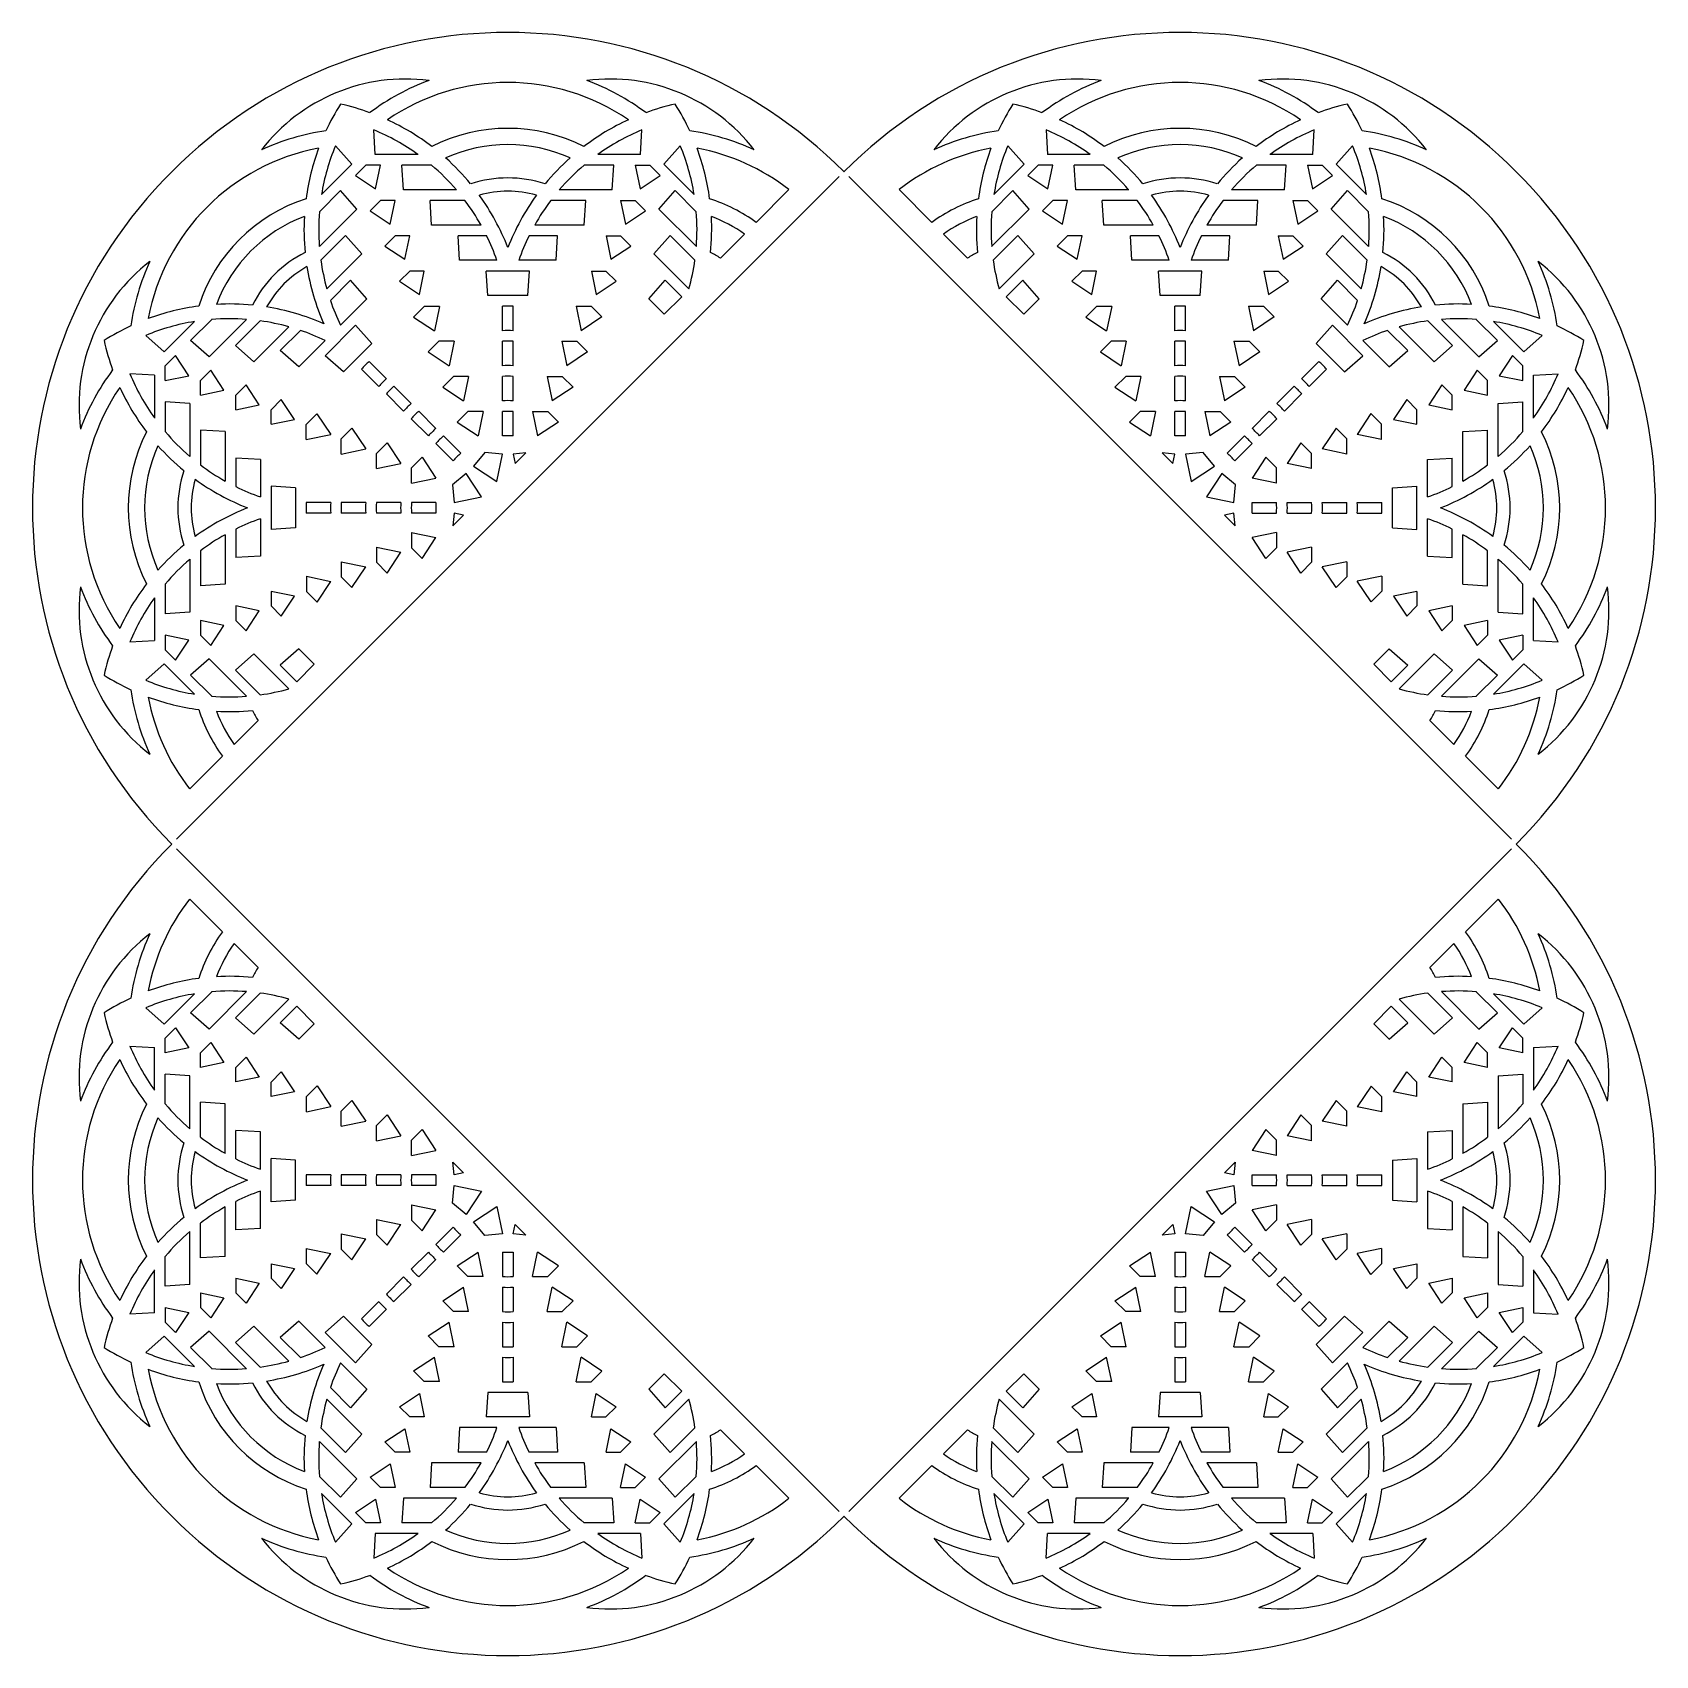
# Model space of a CAD drawing. Extents: x 56 to 304, y -10 to 237.
import ezdxf

# ---------------------------------------------------------------- set-up
doc = ezdxf.new("R2010")
doc.units = 0
doc.layers.get('0').update_dxf_attribs({"linetype": 'CONTINUOUS'})

msp = doc.modelspace()

# ---------------------------------------------------------------- linework, layer by layer
for p, q in [((108.53, 218.78), (108.31, 222.54)), ((148.97, 218.78), (149.19, 222.54)), ((210.84, 222.54), (211.06, 218.78)), ((251.5, 218.78), (251.72, 222.54)), ((104.95, 217.3), (102.45, 220.11)), ((115.05, 218.78), (108.53, 218.78)), ((148.97, 218.78), (142.45, 218.78)), ((152.55, 217.3), (155.05, 220.11)), ((207.48, 217.3), (204.98, 220.11)), ((217.58, 218.78), (211.06, 218.78)), ((251.5, 218.78), (244.98, 218.78)), ((257.58, 220.11), (255.08, 217.3)), ((78.22, 114.37), (179.28, 215.43)), ((104.95, 217.3), (100.34, 212.69)), ((105.53, 215.59), (107.1, 217.16)), ((105.53, 215.59), (108.59, 213.57)), ((109.33, 217.16), (107.1, 217.16)), ((108.59, 213.57), (109.33, 217.16)), ((117.12, 217.16), (112.59, 217.16)), ((112.82, 213.4), (112.59, 217.16)), ((144.91, 217.16), (140.37, 217.16)), ((144.68, 213.4), (144.91, 217.16)), ((148.17, 217.16), (148.91, 213.57)), ((148.17, 217.16), (150.4, 217.16)), ((148.91, 213.57), (151.97, 215.59)), ((151.97, 215.59), (150.4, 217.16)), ((157.16, 212.69), (152.55, 217.3)), ((180.75, 215.43), (281.81, 114.37)), ((207.48, 217.3), (202.87, 212.69)), ((208.06, 215.59), (209.63, 217.16)), ((208.06, 215.59), (211.12, 213.57)), ((211.86, 217.16), (209.63, 217.16)), ((211.12, 213.57), (211.86, 217.16)), ((219.66, 217.16), (215.12, 217.16)), ((215.35, 213.4), (215.12, 217.16)), ((247.44, 217.16), (242.91, 217.16)), ((247.21, 213.4), (247.44, 217.16)), ((250.7, 217.16), (251.44, 213.57)), ((250.7, 217.16), (252.93, 217.16)), ((251.44, 213.57), (254.5, 215.59)), ((254.5, 215.59), (252.93, 217.16)), ((259.69, 212.69), (255.08, 217.3)), ((103.22, 213.28), (100.02, 210.07)), ((105.72, 210.46), (103.22, 213.28)), ((120.9, 213.4), (112.82, 213.4)), ((144.68, 213.4), (136.6, 213.4)), ((151.78, 210.46), (154.28, 213.28)), ((157.48, 210.07), (154.28, 213.28)), ((166.62, 208.43), (171.62, 213.43)), ((188.41, 213.43), (193.41, 208.43)), ((205.75, 213.28), (202.55, 210.07)), ((208.25, 210.46), (205.75, 213.28)), ((223.43, 213.4), (215.35, 213.4)), ((247.21, 213.4), (239.13, 213.4)), ((254.31, 210.46), (256.81, 213.28)), ((260.01, 210.07), (256.81, 213.28)), ((105.72, 210.46), (100, 204.75)), ((107.76, 210.21), (109.33, 211.78)), ((111.56, 211.78), (109.33, 211.78)), ((110.82, 208.19), (111.56, 211.78)), ((122.21, 211.78), (116.88, 211.78)), ((117.11, 208.02), (116.88, 211.78)), ((140.62, 211.78), (135.29, 211.78)), ((140.39, 208.02), (140.62, 211.78)), ((145.94, 211.78), (148.17, 211.78)), ((145.94, 211.78), (146.68, 208.19)), ((149.74, 210.21), (148.17, 211.78)), ((157.5, 204.75), (151.78, 210.46)), ((208.25, 210.46), (202.53, 204.75)), ((210.29, 210.21), (211.86, 211.78)), ((214.09, 211.78), (211.86, 211.78)), ((213.35, 208.19), (214.09, 211.78)), ((224.74, 211.78), (219.41, 211.78)), ((219.64, 208.02), (219.41, 211.78)), ((243.15, 211.78), (237.82, 211.78)), ((242.92, 208.02), (243.15, 211.78)), ((248.47, 211.78), (250.7, 211.78)), ((248.47, 211.78), (249.21, 208.19)), ((252.27, 210.21), (250.7, 211.78)), ((260.03, 204.75), (254.31, 210.46)), ((107.76, 210.21), (110.82, 208.19)), ((124.66, 208.02), (117.11, 208.02)), ((140.39, 208.02), (132.84, 208.02)), ((146.68, 208.19), (149.74, 210.21)), ((210.29, 210.21), (213.35, 208.19)), ((227.19, 208.02), (219.64, 208.02)), ((242.92, 208.02), (235.37, 208.02)), ((249.21, 208.19), (252.27, 210.21)), ((103.99, 206.44), (100.23, 202.68)), ((106.49, 203.63), (103.99, 206.44)), ((109.99, 204.83), (111.56, 206.4)), ((113.78, 206.4), (111.56, 206.4)), ((113.05, 202.81), (113.78, 206.4)), ((121.4, 202.65), (121.17, 206.4)), ((125.52, 206.4), (121.17, 206.4)), ((136.33, 206.4), (131.98, 206.4)), ((136.1, 202.65), (136.33, 206.4)), ((143.72, 206.4), (144.45, 202.81)), ((143.72, 206.4), (145.94, 206.4)), ((147.51, 204.83), (145.94, 206.4)), ((151.01, 203.63), (153.51, 206.44)), ((157.27, 202.68), (153.51, 206.44)), ((161.18, 202.99), (164.85, 206.66)), ((195.18, 206.66), (198.85, 202.99)), ((206.52, 206.44), (202.76, 202.68)), ((209.02, 203.63), (206.52, 206.44)), ((212.52, 204.83), (214.09, 206.4)), ((216.32, 206.4), (214.09, 206.4)), ((215.58, 202.81), (216.32, 206.4)), ((223.93, 202.65), (223.7, 206.4)), ((228.05, 206.4), (223.7, 206.4)), ((238.86, 206.4), (234.52, 206.4)), ((238.63, 202.65), (238.86, 206.4)), ((246.25, 206.4), (246.98, 202.81)), ((246.25, 206.4), (248.47, 206.4)), ((250.04, 204.83), (248.47, 206.4)), ((253.54, 203.63), (256.04, 206.44)), ((259.8, 202.68), (256.04, 206.44)), ((106.49, 203.63), (101.15, 198.29)), ((109.99, 204.83), (113.05, 202.81)), ((144.45, 202.81), (147.51, 204.83)), ((156.35, 198.29), (151.01, 203.63)), ((209.02, 203.63), (203.68, 198.29)), ((212.52, 204.83), (215.58, 202.81)), ((246.98, 202.81), (250.04, 204.83)), ((258.88, 198.29), (253.54, 203.63)), ((112.22, 199.45), (113.79, 201.02)), ((116.01, 201.02), (113.79, 201.02)), ((115.28, 197.43), (116.01, 201.02)), ((127.08, 202.65), (121.4, 202.65)), ((132.04, 201.02), (125.46, 201.02)), ((125.68, 197.27), (125.46, 201.02)), ((136.1, 202.65), (130.42, 202.65)), ((131.82, 197.27), (132.04, 201.02)), ((141.49, 201.02), (142.22, 197.43)), ((141.49, 201.02), (143.71, 201.02)), ((145.28, 199.45), (143.71, 201.02)), ((214.75, 199.45), (216.32, 201.02)), ((218.54, 201.02), (216.32, 201.02)), ((217.81, 197.43), (218.54, 201.02)), ((229.61, 202.65), (223.93, 202.65)), ((234.57, 201.02), (227.99, 201.02)), ((228.21, 197.27), (227.99, 201.02)), ((238.63, 202.65), (232.95, 202.65)), ((234.35, 197.27), (234.57, 201.02)), ((244.02, 201.02), (244.75, 197.43)), ((244.02, 201.02), (246.24, 201.02)), ((247.81, 199.45), (246.24, 201.02)), ((104.77, 199.61), (101.69, 196.53)), ((107.26, 196.79), (104.77, 199.61)), ((112.22, 199.45), (115.28, 197.43)), ((142.22, 197.43), (145.28, 199.45)), ((150.24, 196.79), (152.73, 199.61)), ((155.27, 197.07), (152.73, 199.61)), ((207.3, 199.61), (204.76, 197.07)), ((209.79, 196.79), (207.3, 199.61)), ((214.75, 199.45), (217.81, 197.43)), ((244.75, 197.43), (247.81, 199.45)), ((252.77, 196.79), (255.26, 199.61)), ((258.34, 196.53), (255.26, 199.61)), ((107.26, 196.79), (103.24, 192.77)), ((114.36, 194), (116, 195.63)), ((118.31, 195.63), (116, 195.63)), ((118.31, 195.63), (117.54, 191.9)), ((131.82, 197.27), (125.68, 197.27)), ((127.94, 191.92), (127.94, 195.65)), ((129.56, 191.92), (129.56, 195.65)), ((139.15, 195.65), (141.46, 195.65)), ((139.15, 195.65), (139.92, 191.92)), ((143.1, 194.02), (141.46, 195.65)), ((152.61, 194.42), (150.24, 196.79)), ((152.61, 194.42), (155.27, 197.07)), ((204.76, 197.07), (207.42, 194.42)), ((209.79, 196.79), (207.42, 194.42)), ((216.89, 194), (218.53, 195.63)), ((220.84, 195.63), (218.53, 195.63)), ((220.84, 195.63), (220.07, 191.9)), ((234.35, 197.27), (228.21, 197.27)), ((230.47, 191.92), (230.47, 195.65)), ((232.09, 191.92), (232.09, 195.65)), ((241.68, 195.65), (243.99, 195.65)), ((241.68, 195.65), (242.45, 191.92)), ((245.63, 194.02), (243.99, 195.65)), ((256.79, 192.77), (252.77, 196.79)), ((80.96, 193.31), (76.35, 188.71)), ((83.58, 193.63), (80.37, 190.43)), ((88.9, 193.65), (83.19, 187.93)), ((90.98, 193.42), (87.21, 189.66)), ((114.36, 194), (117.54, 191.9)), ((143.1, 194.02), (139.92, 191.92)), ((216.89, 194), (220.07, 191.9)), ((245.63, 194.02), (242.45, 191.92)), ((272.82, 189.66), (269.05, 193.42)), ((276.84, 187.93), (271.13, 193.65)), ((279.66, 190.43), (276.45, 193.63)), ((283.68, 188.71), (279.07, 193.31)), ((73.54, 191.2), (76.35, 188.71)), ((95.37, 192.5), (90.03, 187.16)), ((97.12, 191.96), (94.05, 188.89)), ((105.54, 192.77), (100.88, 188.11)), ((108.03, 189.95), (105.54, 192.77)), ((252, 189.95), (254.49, 192.77)), ((259.15, 188.11), (254.49, 192.77)), ((265.98, 188.89), (262.91, 191.96)), ((270, 187.16), (264.66, 192.5)), ((283.68, 188.71), (286.49, 191.2)), ((83.19, 187.93), (80.37, 190.43)), ((90.03, 187.16), (87.21, 189.66)), ((96.86, 186.39), (94.05, 188.89)), ((100.88, 190.41), (96.86, 186.39)), ((108.03, 189.95), (103.7, 185.62)), ((116.6, 188.67), (118.23, 190.3)), ((116.6, 188.67), (119.78, 186.57)), ((120.54, 190.3), (118.23, 190.3)), ((120.54, 190.3), (119.78, 186.57)), ((127.94, 186.57), (127.94, 190.3)), ((129.56, 186.57), (129.56, 190.3)), ((136.96, 190.3), (137.72, 186.57)), ((136.96, 190.3), (139.27, 190.3)), ((140.9, 188.67), (137.72, 186.57)), ((140.9, 188.67), (139.27, 190.3)), ((219.13, 188.67), (220.76, 190.3)), ((219.13, 188.67), (222.31, 186.57)), ((223.07, 190.3), (220.76, 190.3)), ((223.07, 190.3), (222.31, 186.57)), ((230.47, 186.57), (230.47, 190.3)), ((232.09, 186.57), (232.09, 190.3)), ((239.49, 190.3), (240.26, 186.57)), ((239.49, 190.3), (241.8, 190.3)), ((243.43, 188.67), (240.26, 186.57)), ((243.43, 188.67), (241.8, 190.3)), ((256.33, 185.62), (252, 189.95)), ((263.17, 186.39), (259.15, 190.41)), ((263.17, 186.39), (265.98, 188.89)), ((270, 187.16), (272.82, 189.66)), ((276.84, 187.93), (279.66, 190.43)), ((78.07, 188.12), (76.49, 186.55)), ((76.49, 184.32), (76.49, 186.55)), ((80.09, 185.06), (78.07, 188.12)), ((83.44, 185.89), (81.87, 184.32)), ((85.46, 182.83), (83.44, 185.89)), ((103.7, 185.62), (100.88, 188.11)), ((109.07, 183.43), (106.43, 186.07)), ((110.22, 184.58), (107.58, 187.22)), ((249.81, 184.58), (252.45, 187.22)), ((250.96, 183.43), (253.6, 186.07)), ((256.33, 185.62), (259.15, 188.11)), ((276.59, 185.89), (274.57, 182.83)), ((276.59, 185.89), (278.16, 184.32)), ((281.96, 188.12), (279.94, 185.06)), ((281.96, 188.12), (283.54, 186.55)), ((283.54, 184.32), (283.54, 186.55)), ((74.87, 185.12), (71.11, 185.35)), ((74.87, 185.12), (74.87, 178.6)), ((76.49, 184.32), (80.09, 185.06)), ((81.87, 182.09), (81.87, 184.32)), ((88.82, 183.66), (87.25, 182.09)), ((90.84, 180.6), (88.82, 183.66)), ((114, 180.8), (111.36, 183.44)), ((118.81, 183.32), (120.44, 184.95)), ((118.81, 183.32), (121.99, 181.22)), ((122.76, 184.95), (120.44, 184.95)), ((122.76, 184.95), (121.99, 181.22)), ((127.94, 181.22), (127.94, 184.95)), ((129.56, 181.22), (129.56, 184.95)), ((134.74, 184.95), (135.51, 181.22)), ((134.74, 184.95), (137.05, 184.95)), ((138.69, 183.32), (135.51, 181.22)), ((138.69, 183.32), (137.05, 184.95)), ((221.34, 183.32), (222.98, 184.95)), ((221.34, 183.32), (224.52, 181.22)), ((225.29, 184.95), (222.98, 184.95)), ((225.29, 184.95), (224.52, 181.22)), ((230.47, 181.22), (230.47, 184.95)), ((232.09, 181.22), (232.09, 184.95)), ((237.27, 184.95), (238.04, 181.22)), ((237.27, 184.95), (239.59, 184.95)), ((241.22, 183.32), (238.04, 181.22)), ((241.22, 183.32), (239.59, 184.95)), ((246.03, 180.8), (248.67, 183.44)), ((271.21, 183.66), (269.19, 180.6)), ((271.21, 183.66), (272.78, 182.09)), ((278.16, 182.09), (278.16, 184.32)), ((279.94, 185.06), (283.54, 184.32)), ((285.16, 185.12), (288.92, 185.35)), ((285.16, 178.6), (285.16, 185.12)), ((76.49, 181.06), (76.49, 176.53)), ((80.25, 180.83), (76.49, 181.06)), ((80.25, 180.83), (80.25, 172.75)), ((81.87, 182.09), (85.46, 182.83)), ((87.25, 179.87), (87.25, 182.09)), ((94.2, 181.44), (92.63, 179.86)), ((96.22, 178.37), (94.2, 181.44)), ((112.85, 179.65), (110.22, 182.29)), ((247.18, 179.65), (249.81, 182.29)), ((265.83, 181.44), (263.81, 178.37)), ((265.83, 181.44), (267.4, 179.86)), ((272.78, 179.87), (272.78, 182.09)), ((274.57, 182.83), (278.16, 182.09)), ((279.78, 180.83), (283.54, 181.06)), ((279.78, 172.75), (279.78, 180.83)), ((283.54, 176.53), (283.54, 181.06)), ((87.25, 179.87), (90.84, 180.6)), ((92.63, 177.64), (92.63, 179.86)), ((92.63, 177.64), (96.22, 178.37)), ((99.64, 179.25), (98, 177.61)), ((99.64, 179.25), (101.73, 176.07)), ((116.64, 175.87), (114, 178.5)), ((117.79, 177.01), (115.15, 179.65)), ((121.03, 177.97), (122.66, 179.6)), ((124.97, 179.6), (122.66, 179.6)), ((124.97, 179.6), (124.21, 175.87)), ((127.94, 175.87), (127.94, 179.6)), ((129.56, 175.87), (129.56, 179.6)), ((132.53, 179.6), (134.84, 179.6)), ((132.53, 179.6), (133.29, 175.87)), ((136.47, 177.97), (134.84, 179.6)), ((223.56, 177.97), (225.19, 179.6)), ((227.5, 179.6), (225.19, 179.6)), ((227.5, 179.6), (226.74, 175.87)), ((230.47, 175.87), (230.47, 179.6)), ((232.09, 175.87), (232.09, 179.6)), ((235.06, 179.6), (237.37, 179.6)), ((235.06, 179.6), (235.82, 175.87)), ((239, 177.97), (237.37, 179.6)), ((242.24, 177.01), (244.88, 179.65)), ((243.39, 175.87), (246.03, 178.5)), ((260.38, 179.29), (258.28, 176.11)), ((260.38, 179.29), (262.01, 177.65)), ((263.81, 178.37), (267.4, 177.64)), ((267.4, 177.64), (267.4, 179.86)), ((269.19, 180.6), (272.78, 179.87)), ((81.87, 176.77), (81.87, 171.44)), ((85.63, 176.54), (81.87, 176.77)), ((85.63, 176.54), (85.63, 168.99)), ((98, 175.3), (98, 177.61)), ((98, 175.3), (101.73, 176.07)), ((104.98, 177.06), (103.35, 175.42)), ((104.98, 177.06), (107.08, 173.88)), ((121.57, 173.23), (118.93, 175.87)), ((121.03, 177.97), (124.21, 175.87)), ((136.47, 177.97), (133.29, 175.87)), ((223.56, 177.97), (226.74, 175.87)), ((239, 177.97), (235.82, 175.87)), ((238.46, 173.23), (241.1, 175.87)), ((255.05, 177.06), (252.95, 173.88)), ((255.05, 177.06), (256.68, 175.42)), ((262.01, 175.34), (258.28, 176.11)), ((262.01, 175.34), (262.01, 177.65)), ((274.4, 176.54), (278.16, 176.77)), ((274.4, 168.99), (274.4, 176.54)), ((278.16, 171.44), (278.16, 176.77)), ((103.35, 173.11), (103.35, 175.42)), ((103.35, 173.11), (107.08, 173.88)), ((110.33, 174.84), (108.7, 173.21)), ((110.33, 174.84), (112.43, 171.66)), ((120.42, 172.08), (117.78, 174.72)), ((125.25, 173.36), (123.53, 171.27)), ((127.94, 173.1), (125.25, 173.36)), ((131.48, 173.29), (129.56, 173.1)), ((129.86, 171.66), (131.48, 173.29)), ((228.55, 173.29), (230.17, 171.66)), ((230.47, 173.1), (228.55, 173.29)), ((234.79, 173.36), (232.09, 173.1)), ((236.5, 171.27), (234.79, 173.36)), ((239.61, 172.08), (242.25, 174.72)), ((249.7, 174.84), (247.6, 171.66)), ((249.7, 174.84), (251.33, 173.21)), ((256.68, 173.11), (252.95, 173.88)), ((256.68, 173.11), (256.68, 175.42)), ((87.25, 172.48), (87.25, 168.14)), ((91.01, 172.25), (87.25, 172.48)), ((91.01, 172.25), (91.01, 166.57)), ((108.7, 170.9), (108.7, 173.21)), ((108.7, 170.9), (112.43, 171.66)), ((115.68, 172.62), (114.05, 170.99)), ((114.05, 168.68), (114.05, 170.99)), ((115.68, 172.62), (117.78, 169.44)), ((123.53, 171.27), (127.08, 168.93)), ((127.08, 168.93), (127.94, 173.1)), ((129.56, 173.1), (129.86, 171.66)), ((230.17, 171.66), (230.47, 173.1)), ((232.09, 173.1), (232.95, 168.93)), ((232.95, 168.93), (236.5, 171.27)), ((244.35, 172.62), (242.25, 169.44)), ((244.35, 172.62), (245.98, 170.99)), ((245.98, 168.68), (245.98, 170.99)), ((251.33, 170.9), (247.6, 171.66)), ((251.33, 170.9), (251.33, 173.21)), ((269.02, 172.25), (272.78, 172.48)), ((269.02, 166.57), (269.02, 172.25)), ((272.78, 168.14), (272.78, 172.48)), ((114.05, 168.68), (117.78, 169.44)), ((122.38, 170.13), (120.29, 168.41)), ((120.29, 168.41), (120.55, 165.71)), ((124.72, 166.57), (122.38, 170.13)), ((237.65, 170.13), (235.31, 166.57)), ((239.74, 168.41), (237.65, 170.13)), ((239.48, 165.71), (239.74, 168.41)), ((245.98, 168.68), (242.25, 169.44)), ((92.63, 168.19), (92.63, 161.61)), ((96.38, 167.97), (92.63, 168.19)), ((96.38, 167.97), (96.38, 161.84)), ((120.55, 165.71), (124.72, 166.57)), ((235.31, 166.57), (239.48, 165.71)), ((263.65, 167.97), (267.4, 168.19)), ((263.65, 161.84), (263.65, 167.97)), ((267.4, 161.61), (267.4, 168.19)), ((101.73, 165.71), (98, 165.71)), ((101.73, 164.09), (98, 164.09)), ((107.08, 165.71), (103.35, 165.71)), ((107.08, 164.09), (103.35, 164.09)), ((112.43, 165.71), (108.7, 165.71)), ((112.43, 164.09), (108.7, 164.09)), ((117.78, 165.71), (114.05, 165.71)), ((117.78, 164.09), (114.05, 164.09)), ((120.55, 164.09), (120.36, 162.17)), ((120.36, 162.17), (121.99, 163.79)), ((121.99, 163.79), (120.55, 164.09)), ((239.48, 164.09), (238.04, 163.79)), ((238.04, 163.79), (239.67, 162.17)), ((239.67, 162.17), (239.48, 164.09)), ((242.25, 165.71), (245.98, 165.71)), ((242.25, 164.09), (245.98, 164.09)), ((247.6, 165.71), (251.33, 165.71)), ((247.6, 164.09), (251.33, 164.09)), ((252.95, 165.71), (256.68, 165.71)), ((252.95, 164.09), (256.68, 164.09)), ((258.3, 165.71), (262.03, 165.71)), ((258.3, 164.09), (262.03, 164.09)), ((87.25, 161.67), (87.25, 157.32)), ((91.01, 163.24), (91.01, 157.55)), ((96.38, 161.84), (92.63, 161.61)), ((114.05, 161.12), (117.78, 160.36)), ((114.05, 161.12), (114.05, 158.81)), ((245.98, 161.12), (242.25, 160.36)), ((245.98, 161.12), (245.98, 158.81)), ((263.65, 161.84), (267.4, 161.61)), ((269.02, 157.55), (269.02, 163.24)), ((272.78, 157.32), (272.78, 161.67)), ((85.63, 160.81), (85.63, 153.26)), ((108.7, 158.91), (112.43, 158.14)), ((108.7, 158.91), (108.7, 156.6)), ((115.68, 157.18), (114.05, 158.81)), ((115.68, 157.18), (117.78, 160.36)), ((244.35, 157.18), (242.25, 160.36)), ((244.35, 157.18), (245.98, 158.81)), ((251.33, 158.91), (247.6, 158.14)), ((251.33, 158.91), (251.33, 156.6)), ((274.4, 153.26), (274.4, 160.81)), ((80.25, 157.05), (80.25, 148.97)), ((81.87, 158.36), (81.87, 153.03)), ((91.01, 157.55), (87.25, 157.32)), ((103.35, 156.69), (107.08, 155.93)), ((103.35, 156.69), (103.35, 154.38)), ((110.33, 154.96), (108.7, 156.6)), ((110.33, 154.96), (112.43, 158.14)), ((249.7, 154.96), (247.6, 158.14)), ((249.7, 154.96), (251.33, 156.6)), ((256.68, 156.69), (252.95, 155.93)), ((256.68, 156.69), (256.68, 154.38)), ((269.02, 157.55), (272.78, 157.32)), ((278.16, 153.03), (278.16, 158.36)), ((279.78, 148.97), (279.78, 157.05)), ((98.02, 154.46), (101.75, 153.69)), ((98.02, 154.46), (98.02, 152.15)), ((99.65, 150.51), (101.75, 153.69)), ((104.98, 152.75), (103.35, 154.38)), ((104.98, 152.75), (107.08, 155.93)), ((255.05, 152.75), (252.95, 155.93)), ((255.05, 152.75), (256.68, 154.38)), ((262.03, 154.5), (258.3, 153.74)), ((260.39, 150.56), (258.3, 153.74)), ((262.03, 154.5), (262.03, 152.19)), ((74.87, 151.2), (74.87, 144.68)), ((76.49, 153.28), (76.49, 148.74)), ((85.63, 153.26), (81.87, 153.03)), ((96.22, 151.43), (92.63, 152.16)), ((92.63, 152.16), (92.63, 149.94)), ((94.2, 148.37), (96.22, 151.43)), ((99.65, 150.51), (98.02, 152.15)), ((260.39, 150.56), (262.03, 152.19)), ((267.4, 152.16), (263.81, 151.43)), ((263.81, 151.43), (265.83, 148.37)), ((267.4, 152.16), (267.4, 149.94)), ((274.4, 153.26), (278.16, 153.03)), ((283.54, 148.74), (283.54, 153.28)), ((285.16, 144.68), (285.16, 151.2)), ((80.25, 148.97), (76.49, 148.74)), ((90.84, 149.2), (87.25, 149.94)), ((87.25, 149.94), (87.25, 147.71)), ((88.82, 146.14), (90.84, 149.2)), ((94.2, 148.37), (92.63, 149.94)), ((265.83, 148.37), (267.4, 149.94)), ((272.78, 149.94), (269.19, 149.2)), ((269.19, 149.2), (271.21, 146.14)), ((272.78, 149.94), (272.78, 147.71)), ((279.78, 148.97), (283.54, 148.74)), ((85.46, 146.97), (81.87, 147.71)), ((81.87, 147.71), (81.87, 145.48)), ((83.44, 143.91), (85.46, 146.97)), ((88.82, 146.14), (87.25, 147.71)), ((271.21, 146.14), (272.78, 147.71)), ((278.16, 147.71), (274.57, 146.97)), ((274.57, 146.97), (276.59, 143.91)), ((278.16, 147.71), (278.16, 145.48)), ((71.11, 144.46), (74.87, 144.68)), ((80.09, 144.74), (76.49, 145.48)), ((76.49, 145.48), (76.49, 143.26)), ((78.07, 141.68), (80.09, 144.74)), ((83.44, 143.91), (81.87, 145.48)), ((276.59, 143.91), (278.16, 145.48)), ((283.54, 145.48), (279.94, 144.74)), ((279.94, 144.74), (281.96, 141.68)), ((283.54, 145.48), (283.54, 143.26)), ((285.16, 144.68), (288.92, 144.46)), ((76.35, 141.1), (73.54, 138.6)), ((76.35, 141.1), (80.96, 136.49)), ((78.07, 141.68), (76.49, 143.26)), ((83.19, 141.87), (80.37, 139.37)), ((83.19, 141.87), (88.9, 136.16)), ((90.03, 142.64), (87.21, 140.15)), ((90.03, 142.64), (95.37, 137.3)), ((96.86, 143.41), (94.05, 140.92)), ((96.86, 143.41), (99.23, 141.04)), ((260.8, 141.04), (263.17, 143.41)), ((263.17, 143.41), (265.98, 140.92)), ((264.66, 137.3), (270, 142.64)), ((270, 142.64), (272.82, 140.15)), ((271.13, 136.16), (276.84, 141.87)), ((276.84, 141.87), (279.66, 139.37)), ((279.07, 136.49), (283.68, 141.1)), ((281.96, 141.68), (283.54, 143.26)), ((283.68, 141.1), (286.49, 138.6)), ((80.37, 139.37), (83.58, 136.17)), ((87.21, 140.15), (90.98, 136.38)), ((94.05, 140.92), (96.58, 138.39)), ((96.58, 138.39), (99.23, 141.04)), ((260.8, 141.04), (263.45, 138.39)), ((263.45, 138.39), (265.98, 140.92)), ((269.05, 136.38), (272.82, 140.15)), ((276.45, 136.17), (279.66, 139.37)), ((86.99, 128.8), (90.67, 132.47)), ((269.36, 132.47), (273.04, 128.8)), ((80.23, 122.03), (85.22, 127.03)), ((274.81, 127.03), (279.8, 122.03)), ((78.22, 112.9), (179.28, 11.84)), ((180.75, 11.84), (281.81, 112.9)), ((80.23, 105.24), (85.22, 100.24)), ((274.81, 100.24), (279.8, 105.24)), ((86.99, 98.47), (90.67, 94.8)), ((269.36, 94.8), (273.04, 98.47)), ((76.35, 86.17), (80.96, 90.78)), ((80.37, 87.9), (83.58, 91.1)), ((83.19, 85.4), (88.9, 91.12)), ((87.21, 87.13), (90.98, 90.89)), ((90.03, 84.63), (95.37, 89.97)), ((264.66, 89.97), (270, 84.63)), ((269.05, 90.89), (272.82, 87.13)), ((271.13, 91.12), (276.84, 85.4)), ((276.45, 91.1), (279.66, 87.9)), ((279.07, 90.78), (283.68, 86.17)), ((76.35, 86.17), (73.54, 88.67)), ((83.19, 85.4), (80.37, 87.9)), ((90.03, 84.63), (87.21, 87.13)), ((94.05, 86.35), (96.58, 88.89)), ((96.58, 88.89), (99.23, 86.23)), ((260.8, 86.23), (263.45, 88.89)), ((263.45, 88.89), (265.98, 86.35)), ((270, 84.63), (272.82, 87.13)), ((276.84, 85.4), (279.66, 87.9)), ((283.68, 86.17), (286.49, 88.67)), ((78.07, 85.59), (76.49, 84.02)), ((78.07, 85.59), (80.09, 82.53)), ((96.86, 83.86), (94.05, 86.35)), ((96.86, 83.86), (99.23, 86.23)), ((260.8, 86.23), (263.17, 83.86)), ((263.17, 83.86), (265.98, 86.35)), ((279.94, 82.53), (281.96, 85.59)), ((281.96, 85.59), (283.54, 84.02)), ((71.11, 82.82), (74.87, 82.59)), ((74.87, 76.07), (74.87, 82.59)), ((76.49, 81.79), (76.49, 84.02)), ((80.09, 82.53), (76.49, 81.79)), ((83.44, 83.36), (81.87, 81.79)), ((81.87, 79.56), (81.87, 81.79)), ((83.44, 83.36), (85.46, 80.3)), ((274.57, 80.3), (276.59, 83.36)), ((276.59, 83.36), (278.16, 81.79)), ((278.16, 79.56), (278.16, 81.79)), ((283.54, 81.79), (279.94, 82.53)), ((283.54, 81.79), (283.54, 84.02)), ((285.16, 82.59), (288.92, 82.82)), ((285.16, 82.59), (285.16, 76.07)), ((85.46, 80.3), (81.87, 79.56)), ((88.82, 81.13), (87.25, 79.56)), ((87.25, 77.34), (87.25, 79.56)), ((88.82, 81.13), (90.84, 78.07)), ((269.19, 78.07), (271.21, 81.13)), ((271.21, 81.13), (272.78, 79.56)), ((272.78, 77.34), (272.78, 79.56)), ((278.16, 79.56), (274.57, 80.3)), ((76.49, 74), (76.49, 78.53)), ((80.25, 78.3), (76.49, 78.53)), ((80.25, 70.22), (80.25, 78.3)), ((90.84, 78.07), (87.25, 77.34)), ((94.2, 78.9), (92.63, 77.33)), ((92.63, 75.11), (92.63, 77.33)), ((94.2, 78.9), (96.22, 75.84)), ((99.65, 76.76), (98.02, 75.12)), ((99.65, 76.76), (101.75, 73.58)), ((263.81, 75.84), (265.83, 78.9)), ((265.83, 78.9), (267.4, 77.33)), ((267.4, 75.11), (267.4, 77.33)), ((272.78, 77.34), (269.19, 78.07)), ((279.78, 78.3), (283.54, 78.53)), ((279.78, 78.3), (279.78, 70.22)), ((283.54, 78.53), (283.54, 74)), ((96.22, 75.84), (92.63, 75.11)), ((98.02, 72.81), (98.02, 75.12)), ((104.98, 74.53), (103.35, 72.89)), ((104.98, 74.53), (107.08, 71.35)), ((255.05, 74.53), (252.95, 71.35)), ((255.05, 74.53), (256.68, 72.89)), ((260.39, 76.72), (258.3, 73.54)), ((260.39, 76.72), (262.03, 75.08)), ((262.03, 72.77), (262.03, 75.08)), ((267.4, 75.11), (263.81, 75.84)), ((81.87, 68.91), (81.87, 74.24)), ((85.63, 74.01), (81.87, 74.24)), ((85.63, 66.46), (85.63, 74.01)), ((98.02, 72.81), (101.75, 73.58)), ((103.35, 70.58), (103.35, 72.89)), ((110.33, 72.31), (108.7, 70.68)), ((110.33, 72.31), (112.43, 69.13)), ((249.7, 72.31), (247.6, 69.13)), ((249.7, 72.31), (251.33, 70.68)), ((256.68, 70.58), (256.68, 72.89)), ((262.03, 72.77), (258.3, 73.54)), ((274.4, 74.01), (278.16, 74.24)), ((274.4, 74.01), (274.4, 66.46)), ((278.16, 74.24), (278.16, 68.91)), ((91.01, 69.72), (87.25, 69.95)), ((87.25, 65.61), (87.25, 69.95)), ((91.01, 64.04), (91.01, 69.72)), ((103.35, 70.58), (107.08, 71.35)), ((108.7, 68.37), (108.7, 70.68)), ((115.68, 70.09), (114.05, 68.46)), ((115.68, 70.09), (117.78, 66.91)), ((244.35, 70.09), (242.25, 66.91)), ((244.35, 70.09), (245.98, 68.46)), ((251.33, 68.37), (251.33, 70.68)), ((256.68, 70.58), (252.95, 71.35)), ((269.02, 69.72), (272.78, 69.95)), ((269.02, 69.72), (269.02, 64.04)), ((272.78, 69.95), (272.78, 65.61)), ((108.7, 68.37), (112.43, 69.13)), ((114.05, 66.15), (114.05, 68.46)), ((114.05, 66.15), (117.78, 66.91)), ((245.98, 66.15), (242.25, 66.91)), ((245.98, 66.15), (245.98, 68.46)), ((251.33, 68.37), (247.6, 69.13)), ((92.63, 59.08), (92.63, 65.66)), ((96.38, 65.44), (92.63, 65.66)), ((96.38, 59.31), (96.38, 65.44)), ((120.55, 63.18), (120.36, 65.1)), ((120.36, 65.1), (121.99, 63.48)), ((238.04, 63.48), (239.67, 65.1)), ((239.67, 65.1), (239.48, 63.18)), ((263.65, 65.44), (267.4, 65.66)), ((263.65, 65.44), (263.65, 59.31)), ((267.4, 65.66), (267.4, 59.08)), ((101.73, 63.18), (98, 63.18)), ((107.08, 63.18), (103.35, 63.18)), ((112.43, 63.18), (108.7, 63.18)), ((117.78, 63.18), (114.05, 63.18)), ((121.99, 63.48), (120.55, 63.18)), ((239.48, 63.18), (238.04, 63.48)), ((242.25, 63.18), (245.98, 63.18)), ((247.6, 63.18), (251.33, 63.18)), ((252.95, 63.18), (256.68, 63.18)), ((258.3, 63.18), (262.03, 63.18)), ((91.01, 55.02), (91.01, 60.71)), ((101.73, 61.56), (98, 61.56)), ((107.08, 61.56), (103.35, 61.56)), ((112.43, 61.56), (108.7, 61.56)), ((117.78, 61.56), (114.05, 61.56)), ((120.29, 58.87), (120.55, 61.56)), ((120.55, 61.56), (124.72, 60.7)), ((124.72, 60.7), (122.38, 57.15)), ((235.31, 60.7), (239.48, 61.56)), ((237.65, 57.15), (235.31, 60.7)), ((239.48, 61.56), (239.74, 58.87)), ((242.25, 61.56), (245.98, 61.56)), ((247.6, 61.56), (251.33, 61.56)), ((252.95, 61.56), (256.68, 61.56)), ((258.3, 61.56), (262.03, 61.56)), ((269.02, 60.71), (269.02, 55.02)), ((85.63, 50.73), (85.63, 58.28)), ((87.25, 54.79), (87.25, 59.14)), ((96.38, 59.31), (92.63, 59.08)), ((114.05, 58.59), (114.05, 56.28)), ((114.05, 58.59), (117.78, 57.83)), ((115.68, 54.65), (117.78, 57.83)), ((122.38, 57.15), (120.29, 58.87)), ((123.53, 56), (127.08, 58.34)), ((127.08, 58.34), (127.94, 54.17)), ((232.09, 54.17), (232.95, 58.34)), ((232.95, 58.34), (236.5, 56)), ((239.74, 58.87), (237.65, 57.15)), ((245.98, 58.59), (242.25, 57.83)), ((244.35, 54.65), (242.25, 57.83)), ((245.98, 58.59), (245.98, 56.28)), ((263.65, 59.31), (267.4, 59.08)), ((272.78, 59.14), (272.78, 54.79)), ((274.4, 58.28), (274.4, 50.73)), ((80.25, 46.44), (80.25, 54.52)), ((81.87, 50.5), (81.87, 55.83)), ((91.01, 55.02), (87.25, 54.79)), ((108.7, 56.38), (112.43, 55.61)), ((108.7, 56.38), (108.7, 54.07)), ((110.33, 52.43), (112.43, 55.61)), ((115.68, 54.65), (114.05, 56.28)), ((120.42, 55.19), (117.78, 52.55)), ((125.25, 53.91), (123.53, 56)), ((129.56, 54.17), (129.86, 55.61)), ((129.86, 55.61), (131.48, 53.98)), ((228.55, 53.98), (230.17, 55.61)), ((230.17, 55.61), (230.47, 54.17)), ((236.5, 56), (234.79, 53.91)), ((239.61, 55.19), (242.25, 52.55)), ((244.35, 54.65), (245.98, 56.28)), ((251.33, 56.38), (247.6, 55.61)), ((249.7, 52.43), (247.6, 55.61)), ((251.33, 56.38), (251.33, 54.07)), ((269.02, 55.02), (272.78, 54.79)), ((278.16, 55.83), (278.16, 50.5)), ((279.78, 54.52), (279.78, 46.44)), ((103.35, 54.16), (107.08, 53.4)), ((103.35, 54.16), (103.35, 51.85)), ((104.98, 50.22), (107.08, 53.4)), ((110.33, 52.43), (108.7, 54.07)), ((121.57, 54.04), (118.93, 51.4)), ((127.94, 54.17), (125.25, 53.91)), ((131.48, 53.98), (129.56, 54.17)), ((230.47, 54.17), (228.55, 53.98)), ((234.79, 53.91), (232.09, 54.17)), ((238.46, 54.04), (241.1, 51.4)), ((249.7, 52.43), (251.33, 54.07)), ((256.68, 54.16), (252.95, 53.4)), ((255.05, 50.22), (252.95, 53.4)), ((256.68, 54.16), (256.68, 51.85)), ((76.49, 46.21), (76.49, 50.75)), ((85.63, 50.73), (81.87, 50.5)), ((92.63, 49.63), (96.22, 48.9)), ((92.63, 49.63), (92.63, 47.41)), ((98, 51.97), (98, 49.66)), ((98, 51.97), (101.73, 51.2)), ((99.64, 48.02), (98, 49.66)), ((99.64, 48.02), (101.73, 51.2)), ((104.98, 50.22), (103.35, 51.85)), ((116.64, 51.41), (114, 48.77)), ((117.79, 50.26), (115.15, 47.62)), ((121.03, 49.3), (124.21, 51.4)), ((124.97, 47.67), (124.21, 51.4)), ((127.94, 51.4), (127.94, 47.67)), ((129.56, 51.4), (129.56, 47.67)), ((132.53, 47.67), (133.29, 51.4)), ((136.47, 49.3), (133.29, 51.4)), ((223.56, 49.3), (226.74, 51.4)), ((227.5, 47.67), (226.74, 51.4)), ((230.47, 51.4), (230.47, 47.67)), ((232.09, 51.4), (232.09, 47.67)), ((235.06, 47.67), (235.82, 51.4)), ((239, 49.3), (235.82, 51.4)), ((242.24, 50.26), (244.88, 47.62)), ((243.39, 51.41), (246.03, 48.77)), ((255.05, 50.22), (256.68, 51.85)), ((262.01, 51.93), (258.28, 51.16)), ((260.38, 47.98), (258.28, 51.16)), ((260.38, 47.98), (262.01, 49.62)), ((262.01, 51.93), (262.01, 49.62)), ((263.81, 48.9), (267.4, 49.63)), ((267.4, 49.63), (267.4, 47.41)), ((274.4, 50.73), (278.16, 50.5)), ((283.54, 50.75), (283.54, 46.21)), ((74.87, 42.15), (74.87, 48.67)), ((87.25, 47.41), (90.84, 46.67)), ((87.25, 47.41), (87.25, 45.18)), ((94.2, 45.84), (92.63, 47.41)), ((96.22, 48.9), (94.2, 45.84)), ((112.85, 47.62), (110.22, 44.99)), ((121.03, 49.3), (122.66, 47.67)), ((124.97, 47.67), (122.66, 47.67)), ((132.53, 47.67), (134.84, 47.67)), ((136.47, 49.3), (134.84, 47.67)), ((223.56, 49.3), (225.19, 47.67)), ((227.5, 47.67), (225.19, 47.67)), ((235.06, 47.67), (237.37, 47.67)), ((239, 49.3), (237.37, 47.67)), ((247.18, 47.62), (249.81, 44.99)), ((265.83, 45.84), (263.81, 48.9)), ((265.83, 45.84), (267.4, 47.41)), ((269.19, 46.67), (272.78, 47.41)), ((272.78, 47.41), (272.78, 45.18)), ((285.16, 48.67), (285.16, 42.15)), ((80.25, 46.44), (76.49, 46.21)), ((81.87, 45.18), (81.87, 42.95)), ((81.87, 45.18), (85.46, 44.44)), ((88.82, 43.61), (87.25, 45.18)), ((90.84, 46.67), (88.82, 43.61)), ((114, 46.48), (111.36, 43.84)), ((118.81, 43.95), (121.99, 46.05)), ((122.76, 42.32), (121.99, 46.05)), ((127.94, 46.05), (127.94, 42.32)), ((129.56, 46.05), (129.56, 42.32)), ((134.74, 42.32), (135.51, 46.05)), ((138.69, 43.95), (135.51, 46.05)), ((221.34, 43.95), (224.52, 46.05)), ((225.29, 42.32), (224.52, 46.05)), ((230.47, 46.05), (230.47, 42.32)), ((232.09, 46.05), (232.09, 42.32)), ((237.27, 42.32), (238.04, 46.05)), ((241.22, 43.95), (238.04, 46.05)), ((246.03, 46.48), (248.67, 43.84)), ((271.21, 43.61), (269.19, 46.67)), ((271.21, 43.61), (272.78, 45.18)), ((274.57, 44.44), (278.16, 45.18)), ((278.16, 45.18), (278.16, 42.95)), ((279.78, 46.44), (283.54, 46.21)), ((74.87, 42.15), (71.11, 41.93)), ((76.49, 42.95), (80.09, 42.21)), ((76.49, 42.95), (76.49, 40.73)), ((80.09, 42.21), (78.07, 39.15)), ((83.44, 41.38), (81.87, 42.95)), ((85.46, 44.44), (83.44, 41.38)), ((109.07, 43.84), (106.43, 41.2)), ((110.22, 42.69), (107.58, 40.05)), ((118.81, 43.95), (120.44, 42.32)), ((122.76, 42.32), (120.44, 42.32)), ((134.74, 42.32), (137.05, 42.32)), ((138.69, 43.95), (137.05, 42.32)), ((221.34, 43.95), (222.98, 42.32)), ((225.29, 42.32), (222.98, 42.32)), ((237.27, 42.32), (239.59, 42.32)), ((241.22, 43.95), (239.59, 42.32)), ((249.81, 42.69), (252.45, 40.05)), ((250.96, 43.84), (253.6, 41.2)), ((276.59, 41.38), (274.57, 44.44)), ((276.59, 41.38), (278.16, 42.95)), ((279.94, 42.21), (283.54, 42.95)), ((281.96, 39.15), (279.94, 42.21)), ((283.54, 42.95), (283.54, 40.73)), ((285.16, 42.15), (288.92, 41.93)), ((78.07, 39.15), (76.49, 40.73)), ((90.03, 40.11), (87.21, 37.62)), ((95.37, 34.77), (90.03, 40.11)), ((96.86, 40.88), (94.05, 38.39)), ((100.88, 36.86), (96.86, 40.88)), ((103.7, 41.65), (100.88, 39.16)), ((108.03, 37.32), (103.7, 41.65)), ((116.6, 38.61), (119.78, 40.7)), ((120.54, 36.97), (119.78, 40.7)), ((127.94, 40.7), (127.94, 36.97)), ((129.56, 40.7), (129.56, 36.97)), ((136.96, 36.97), (137.72, 40.7)), ((140.9, 38.61), (137.72, 40.7)), ((219.13, 38.61), (222.31, 40.7)), ((223.07, 36.97), (222.31, 40.7)), ((230.47, 40.7), (230.47, 36.97)), ((232.09, 40.7), (232.09, 36.97)), ((239.49, 36.97), (240.26, 40.7)), ((243.43, 38.61), (240.26, 40.7)), ((256.33, 41.65), (252, 37.32)), ((256.33, 41.65), (259.15, 39.16)), ((263.17, 40.88), (259.15, 36.86)), ((263.17, 40.88), (265.98, 38.39)), ((270, 40.11), (264.66, 34.77)), ((270, 40.11), (272.82, 37.62)), ((281.96, 39.15), (283.54, 40.73)), ((73.54, 36.07), (76.35, 38.57)), ((80.96, 33.96), (76.35, 38.57)), ((83.19, 39.34), (80.37, 36.84)), ((88.9, 33.62), (83.19, 39.34)), ((90.98, 33.85), (87.21, 37.62)), ((97.12, 35.31), (94.05, 38.39)), ((105.54, 34.5), (100.88, 39.16)), ((108.03, 37.32), (105.54, 34.5)), ((116.6, 38.61), (118.23, 36.97)), ((140.9, 38.61), (139.27, 36.97)), ((219.13, 38.61), (220.76, 36.97)), ((243.43, 38.61), (241.8, 36.97)), ((252, 37.32), (254.49, 34.5)), ((259.15, 39.16), (254.49, 34.5)), ((265.98, 38.39), (262.91, 35.31)), ((272.82, 37.62), (269.05, 33.85)), ((276.84, 39.34), (271.13, 33.62)), ((276.84, 39.34), (279.66, 36.84)), ((283.68, 38.57), (279.07, 33.96)), ((283.68, 38.57), (286.49, 36.07)), ((83.58, 33.64), (80.37, 36.84)), ((114.36, 33.27), (117.54, 35.37)), ((118.31, 31.64), (117.54, 35.37)), ((120.54, 36.97), (118.23, 36.97)), ((127.94, 35.36), (127.94, 31.62)), ((129.56, 35.36), (129.56, 31.62)), ((136.96, 36.97), (139.27, 36.97)), ((139.15, 31.62), (139.92, 35.36)), ((143.1, 33.26), (139.92, 35.36)), ((216.89, 33.27), (220.07, 35.37)), ((220.84, 31.64), (220.07, 35.37)), ((223.07, 36.97), (220.76, 36.97)), ((230.47, 35.36), (230.47, 31.62)), ((232.09, 35.36), (232.09, 31.62)), ((239.49, 36.97), (241.8, 36.97)), ((241.68, 31.62), (242.45, 35.36)), ((245.63, 33.26), (242.45, 35.36)), ((279.66, 36.84), (276.45, 33.64)), ((107.26, 30.48), (103.24, 34.5)), ((114.36, 33.27), (116, 31.64)), ((143.1, 33.26), (141.46, 31.62)), ((152.61, 32.85), (150.24, 30.48)), ((152.61, 32.85), (155.27, 30.2)), ((204.76, 30.2), (207.42, 32.85)), ((209.79, 30.48), (207.42, 32.85)), ((216.89, 33.27), (218.53, 31.64)), ((245.63, 33.26), (243.99, 31.62)), ((256.79, 34.5), (252.77, 30.48)), ((104.77, 27.67), (101.69, 30.74)), ((107.26, 30.48), (104.77, 27.67)), ((112.22, 27.82), (115.28, 29.84)), ((115.28, 29.84), (116.01, 26.25)), ((118.31, 31.64), (116, 31.64)), ((125.68, 30.01), (125.46, 26.25)), ((131.82, 30.01), (125.68, 30.01)), ((131.82, 30.01), (132.04, 26.25)), ((139.15, 31.62), (141.46, 31.62)), ((141.49, 26.25), (142.22, 29.84)), ((142.22, 29.84), (145.28, 27.82)), ((150.24, 30.48), (152.73, 27.67)), ((155.27, 30.2), (152.73, 27.67)), ((207.3, 27.67), (204.76, 30.2)), ((209.79, 30.48), (207.3, 27.67)), ((214.75, 27.82), (217.81, 29.84)), ((217.81, 29.84), (218.54, 26.25)), ((220.84, 31.64), (218.53, 31.64)), ((228.21, 30.01), (227.99, 26.25)), ((234.35, 30.01), (228.21, 30.01)), ((234.35, 30.01), (234.57, 26.25)), ((241.68, 31.62), (243.99, 31.62)), ((244.02, 26.25), (244.75, 29.84)), ((244.75, 29.84), (247.81, 27.82)), ((252.77, 30.48), (255.26, 27.67)), ((258.34, 30.74), (255.26, 27.67)), ((106.49, 23.65), (101.15, 28.99)), ((112.22, 27.82), (113.79, 26.25)), ((145.28, 27.82), (143.71, 26.25)), ((156.35, 28.99), (151.01, 23.65)), ((209.02, 23.65), (203.68, 28.99)), ((214.75, 27.82), (216.32, 26.25)), ((247.81, 27.82), (246.24, 26.25)), ((258.88, 28.99), (253.54, 23.65)), ((116.01, 26.25), (113.79, 26.25)), ((132.04, 26.25), (125.46, 26.25)), ((141.49, 26.25), (143.71, 26.25)), ((218.54, 26.25), (216.32, 26.25)), ((234.57, 26.25), (227.99, 26.25)), ((244.02, 26.25), (246.24, 26.25)), ((105.72, 16.81), (100, 22.52)), ((103.99, 20.83), (100.23, 24.6)), ((106.49, 23.65), (103.99, 20.83)), ((109.99, 22.44), (113.05, 24.46)), ((109.99, 22.44), (111.56, 20.87)), ((113.05, 24.46), (113.78, 20.87)), ((121.4, 24.63), (121.17, 20.87)), ((127.08, 24.63), (121.4, 24.63)), ((136.1, 24.63), (130.42, 24.63)), ((136.1, 24.63), (136.33, 20.87)), ((143.72, 20.87), (144.45, 24.46)), ((144.45, 24.46), (147.51, 22.44)), ((147.51, 22.44), (145.94, 20.87)), ((151.01, 23.65), (153.51, 20.83)), ((157.5, 22.52), (151.78, 16.81)), ((157.27, 24.6), (153.51, 20.83)), ((161.18, 24.29), (164.85, 20.61)), ((195.18, 20.61), (198.85, 24.29)), ((208.25, 16.81), (202.53, 22.52)), ((206.52, 20.83), (202.76, 24.6)), ((209.02, 23.65), (206.52, 20.83)), ((212.52, 22.44), (215.58, 24.46)), ((212.52, 22.44), (214.09, 20.87)), ((215.58, 24.46), (216.32, 20.87)), ((223.93, 24.63), (223.7, 20.87)), ((229.61, 24.63), (223.93, 24.63)), ((238.63, 24.63), (232.95, 24.63)), ((238.63, 24.63), (238.86, 20.87)), ((246.25, 20.87), (246.98, 24.46)), ((246.98, 24.46), (250.04, 22.44)), ((250.04, 22.44), (248.47, 20.87)), ((253.54, 23.65), (256.04, 20.83)), ((260.03, 22.52), (254.31, 16.81)), ((259.8, 24.6), (256.04, 20.83)), ((113.78, 20.87), (111.56, 20.87)), ((125.52, 20.87), (121.17, 20.87)), ((136.33, 20.87), (131.98, 20.87)), ((143.72, 20.87), (145.94, 20.87)), ((216.32, 20.87), (214.09, 20.87)), ((228.05, 20.87), (223.7, 20.87)), ((238.86, 20.87), (234.52, 20.87)), ((246.25, 20.87), (248.47, 20.87)), ((107.76, 17.07), (110.82, 19.09)), ((110.82, 19.09), (111.56, 15.49)), ((117.11, 19.25), (116.88, 15.49)), ((124.66, 19.25), (117.11, 19.25)), ((140.39, 19.25), (132.84, 19.25)), ((140.39, 19.25), (140.62, 15.49)), ((145.94, 15.49), (146.68, 19.09)), ((146.68, 19.09), (149.74, 17.07)), ((166.62, 18.84), (171.62, 13.85)), ((188.41, 13.85), (193.41, 18.84)), ((210.29, 17.07), (213.35, 19.09)), ((213.35, 19.09), (214.09, 15.49)), ((219.64, 19.25), (219.41, 15.49)), ((227.19, 19.25), (219.64, 19.25)), ((242.92, 19.25), (235.37, 19.25)), ((242.92, 19.25), (243.15, 15.49)), ((248.47, 15.49), (249.21, 19.09)), ((249.21, 19.09), (252.27, 17.07)), ((103.22, 14), (100.02, 17.2)), ((105.72, 16.81), (103.22, 14)), ((107.76, 17.07), (109.33, 15.49)), ((111.56, 15.49), (109.33, 15.49)), ((122.21, 15.49), (116.88, 15.49)), ((140.62, 15.49), (135.29, 15.49)), ((145.94, 15.49), (148.17, 15.49)), ((149.74, 17.07), (148.17, 15.49)), ((151.78, 16.81), (154.28, 14)), ((157.48, 17.2), (154.28, 14)), ((205.75, 14), (202.55, 17.2)), ((208.25, 16.81), (205.75, 14)), ((210.29, 17.07), (211.86, 15.49)), ((214.09, 15.49), (211.86, 15.49)), ((224.74, 15.49), (219.41, 15.49)), ((243.15, 15.49), (237.82, 15.49)), ((248.47, 15.49), (250.7, 15.49)), ((252.27, 17.07), (250.7, 15.49)), ((254.31, 16.81), (256.81, 14)), ((260.01, 17.2), (256.81, 14)), ((104.95, 9.98), (100.34, 14.58)), ((105.53, 11.69), (108.59, 13.71)), ((108.59, 13.71), (109.33, 10.11)), ((112.82, 13.87), (112.59, 10.11)), ((120.9, 13.87), (112.82, 13.87)), ((144.68, 13.87), (136.6, 13.87)), ((144.68, 13.87), (144.91, 10.11)), ((148.17, 10.11), (148.91, 13.71)), ((148.91, 13.71), (151.97, 11.69)), ((157.16, 14.58), (152.55, 9.98)), ((207.48, 9.98), (202.87, 14.58)), ((208.06, 11.69), (211.12, 13.71)), ((211.12, 13.71), (211.86, 10.11)), ((215.35, 13.87), (215.12, 10.11)), ((223.43, 13.87), (215.35, 13.87)), ((247.21, 13.87), (239.13, 13.87)), ((247.21, 13.87), (247.44, 10.11)), ((250.7, 10.11), (251.44, 13.71)), ((251.44, 13.71), (254.5, 11.69)), ((259.69, 14.58), (255.08, 9.98)), ((104.95, 9.98), (102.45, 7.16)), ((105.53, 11.69), (107.1, 10.11)), ((109.33, 10.11), (107.1, 10.11)), ((117.12, 10.11), (112.59, 10.11)), ((144.91, 10.11), (140.37, 10.11)), ((148.17, 10.11), (150.4, 10.11)), ((151.97, 11.69), (150.4, 10.11)), ((152.55, 9.98), (155.05, 7.16)), ((207.48, 9.98), (204.98, 7.16)), ((208.06, 11.69), (209.63, 10.11)), ((211.86, 10.11), (209.63, 10.11)), ((219.66, 10.11), (215.12, 10.11)), ((247.44, 10.11), (242.91, 10.11)), ((250.7, 10.11), (252.93, 10.11)), ((254.5, 11.69), (252.93, 10.11)), ((257.58, 7.16), (255.08, 9.98)), ((108.53, 8.49), (108.31, 4.73)), ((115.05, 8.49), (108.53, 8.49)), ((148.97, 8.49), (142.45, 8.49)), ((148.97, 8.49), (149.19, 4.73)), ((210.84, 4.73), (211.06, 8.49)), ((217.58, 8.49), (211.06, 8.49)), ((251.5, 8.49), (244.98, 8.49)), ((251.5, 8.49), (251.72, 4.73))]:
    msp.add_line(p, q)
for centre, radius, start, end in [((128.75, 164.9), 72.5, 45, 225), ((231.28, 164.9), 72.5, 315, 135), ((113.17, 202.51), 27.79, 82.6532, 142.3468), ((144.33, 202.51), 27.79, 37.6532, 97.3468), ((215.7, 202.51), 27.79, 82.6532, 142.3468), ((246.86, 202.51), 27.79, 37.6532, 97.3468), ((128.75, 197.27), 34.94, 110.1267, 127.0039), ((128.75, 197.27), 32.51, 55.5806, 124.4194), ((128.75, 197.27), 34.94, 52.9961, 69.8733), ((231.28, 197.27), 34.94, 110.1267, 127.0039), ((231.28, 197.27), 32.51, 55.5806, 124.4194), ((231.28, 197.27), 34.94, 52.9961, 69.8733), ((133.32, 207.32), 35.66, 147.507, 155), ((95.52, 191.66), 35.66, 70, 77.493), ((161.98, 191.66), 35.66, 102.507, 110), ((124.18, 207.32), 35.66, 25, 32.493), ((235.86, 207.32), 35.66, 147.507, 155), ((198.05, 191.66), 35.66, 70, 77.493), ((264.51, 191.66), 35.66, 102.507, 110), ((226.71, 207.32), 35.66, 25, 32.493), ((95.52, 191.66), 35.66, 52.6202, 65.3846), ((161.98, 191.66), 35.66, 114.6154, 127.3798), ((198.05, 191.66), 35.66, 52.6202, 65.3846), ((264.51, 191.66), 35.66, 114.6154, 127.3798), ((105.86, 187.79), 34.94, 97.9961, 114.8733), ((95.52, 191.66), 33.42, 54.2526, 67.5106), ((128.75, 197.27), 25.51, 63.0095, 116.9905), ((128.75, 197.27), 23.04, 65.7015, 114.2985), ((161.98, 191.66), 33.42, 112.4894, 125.7474), ((151.64, 187.79), 34.94, 65.1267, 82.0039), ((208.39, 187.79), 34.94, 97.9961, 114.8733), ((198.05, 191.66), 33.42, 54.2526, 67.5106), ((231.28, 197.27), 25.51, 63.0095, 116.9905), ((231.28, 197.27), 23.04, 65.7015, 114.2985), ((264.51, 191.66), 33.42, 112.4894, 125.7474), ((254.17, 187.79), 34.94, 65.1267, 82.0039), ((105.86, 187.79), 32.51, 100.5806, 169.4194), ((133.32, 207.32), 35.66, 159.6154, 172.3798), ((133.32, 207.32), 33.42, 157.4894, 170.7474), ((95.52, 191.66), 35.66, 39.3947, 48.2494), ((161.98, 191.66), 35.66, 131.7506, 140.6053), ((124.18, 207.32), 33.42, 9.2526, 22.5106), ((151.64, 187.79), 32.51, 52.0685, 79.4194), ((124.18, 207.32), 35.66, 7.6202, 20.3846), ((208.39, 187.79), 32.51, 100.5806, 127.9315), ((235.86, 207.32), 35.66, 159.6154, 172.3798), ((235.86, 207.32), 33.42, 157.4894, 170.7474), ((198.05, 191.66), 35.66, 39.3947, 48.2494), ((264.51, 191.66), 35.66, 131.7506, 140.6053), ((226.71, 207.32), 33.42, 9.2526, 22.5106), ((254.17, 187.79), 32.51, 10.5806, 79.4194), ((226.71, 207.32), 35.66, 7.6202, 20.3846), ((95.52, 191.66), 33.42, 40.5901, 49.7288), ((161.98, 191.66), 33.42, 130.2712, 139.4099), ((198.05, 191.66), 33.42, 40.5901, 49.7288), ((264.51, 191.66), 33.42, 130.2712, 139.4099), ((128.75, 197.27), 17.95, 71.5868, 108.4132), ((128.75, 197.27), 15.92, 74.1525, 105.8475), ((231.28, 197.27), 17.95, 71.5868, 108.4132), ((231.28, 197.27), 15.92, 74.1525, 105.8475), ((105.86, 187.79), 25.51, 108.0095, 161.9905), ((95.52, 191.66), 33.42, 29.32, 37.0158), ((95.52, 191.66), 35.66, 21.2927, 35.9203), ((161.98, 191.66), 35.66, 144.0797, 158.7073), ((161.98, 191.66), 33.42, 142.9842, 150.68), ((151.64, 187.79), 25.51, 54.0214, 71.9905), ((208.39, 187.79), 25.51, 108.0095, 125.9786), ((198.05, 191.66), 33.42, 29.32, 37.0158), ((198.05, 191.66), 35.66, 21.2927, 35.9203), ((264.51, 191.66), 35.66, 144.0797, 158.7073), ((264.51, 191.66), 33.42, 142.9842, 150.68), ((254.17, 187.79), 25.51, 18.0095, 71.9905), ((105.86, 187.79), 23.04, 110.7015, 159.2985), ((133.32, 207.32), 35.66, 176.7506, 185.6053), ((133.32, 207.32), 33.42, 175.2712, 184.4099), ((124.18, 207.32), 33.42, 355.5901, 4.7288), ((124.18, 207.32), 35.66, 354.3947, 3.2494), ((151.64, 187.79), 23.04, 54.9979, 69.2985), ((208.39, 187.79), 23.04, 110.7015, 125.0021), ((235.86, 207.32), 35.66, 176.7506, 185.6053), ((235.86, 207.32), 33.42, 175.2712, 184.4099), ((226.71, 207.32), 33.42, 355.5901, 4.7288), ((226.71, 207.32), 35.66, 354.3947, 3.2494), ((254.17, 187.79), 23.04, 20.7015, 69.2985), ((95.52, 191.66), 33.42, 19.1916, 26.1727), ((161.98, 191.66), 33.42, 153.8273, 160.8084), ((198.05, 191.66), 33.42, 19.1916, 26.1727), ((264.51, 191.66), 33.42, 153.8273, 160.8084), ((105.86, 187.79), 17.95, 116.5868, 153.4132), ((151.64, 187.79), 17.95, 57.8795, 63.4132), ((208.39, 187.79), 17.95, 116.5868, 122.1205), ((254.17, 187.79), 17.95, 26.5868, 63.4132), ((91.14, 180.48), 27.79, 127.6532, 187.3468), ((105.86, 187.79), 34.94, 155.1267, 172.0039), ((105.86, 187.79), 15.92, 119.1525, 150.8475), ((133.32, 207.32), 35.66, 189.0797, 203.7073), ((133.32, 207.32), 33.42, 187.9842, 195.68), ((124.18, 207.32), 33.42, 344.32, 352.0158), ((235.86, 207.32), 33.42, 187.9842, 195.68), ((226.71, 207.32), 33.42, 344.32, 352.0158), ((226.71, 207.32), 35.66, 336.2927, 350.9203), ((254.17, 187.79), 15.92, 29.1525, 60.8475), ((254.17, 187.79), 34.94, 7.9961, 24.8733), ((268.89, 180.48), 27.79, 352.6532, 52.3468), ((86.33, 160.33), 35.66, 97.6202, 110.3846), ((86.33, 160.33), 35.66, 84.3947, 93.2494), ((133.32, 207.32), 33.42, 198.8273, 205.8084), ((128.75, 180.95), 14.72, 86.8376, 93.1624), ((231.28, 180.95), 14.72, 86.8376, 93.1624), ((226.71, 207.32), 33.42, 334.1916, 341.1727), ((273.7, 160.33), 35.66, 86.7506, 95.6053), ((273.7, 160.33), 35.66, 69.6154, 82.3798), ((86.33, 160.33), 33.42, 99.2526, 112.5106), ((86.33, 160.33), 33.42, 85.5901, 94.7288), ((86.33, 160.33), 33.42, 74.32, 82.0158), ((86.33, 160.33), 35.66, 66.2927, 80.9203), ((273.7, 160.33), 35.66, 99.0797, 113.7073), ((273.7, 160.33), 33.42, 97.9842, 105.68), ((273.7, 160.33), 33.42, 85.2712, 94.4099), ((273.7, 160.33), 33.42, 67.4894, 80.7474), ((86.33, 160.33), 35.66, 115, 122.493), ((86.33, 160.33), 33.42, 64.1916, 71.1727), ((128.75, 180.95), 11, 85.765, 94.235), ((231.28, 180.95), 11, 85.765, 94.235), ((273.7, 160.33), 33.42, 108.8273, 115.8084), ((273.7, 160.33), 35.66, 57.507, 65), ((101.99, 198.13), 35.66, 192.507, 200), ((128.75, 175.6), 14.72, 86.8376, 93.1624), ((231.28, 175.6), 14.72, 86.8376, 93.1624), ((258.04, 198.13), 35.66, 340, 347.493), ((96.38, 164.9), 34.94, 142.9961, 159.8733), ((117.4, 176.25), 14.72, 131.8376, 138.1624), ((128.75, 175.6), 11, 85.765, 94.235), ((231.28, 175.6), 11, 85.765, 94.235), ((242.63, 176.25), 14.72, 41.8376, 48.1624), ((263.65, 164.9), 34.94, 20.1267, 37.0039), ((96.38, 164.9), 32.51, 145.5806, 214.4194), ((101.99, 198.13), 35.66, 204.6154, 217.3798), ((101.99, 198.13), 33.42, 202.4894, 215.7474), ((117.4, 176.25), 11, 130.765, 139.235), ((121.19, 172.47), 14.72, 131.8376, 138.1624), ((128.75, 170.25), 14.72, 86.8376, 93.1624), ((231.28, 170.25), 14.72, 86.8376, 93.1624), ((238.85, 172.47), 14.72, 41.8376, 48.1624), ((242.63, 176.25), 11, 40.765, 49.235), ((258.04, 198.13), 33.42, 324.2526, 337.5106), ((258.04, 198.13), 35.66, 322.6202, 335.3846), ((263.65, 164.9), 32.51, 325.5806, 34.4194), ((121.19, 172.47), 11, 130.765, 139.235), ((128.75, 170.25), 11, 85.765, 94.235), ((231.28, 170.25), 11, 85.765, 94.235), ((238.85, 172.47), 11, 40.765, 49.235), ((124.97, 168.68), 14.72, 131.8376, 138.1624), ((128.75, 164.9), 14.72, 86.8376, 93.1624), ((231.28, 164.9), 14.72, 86.8376, 93.1624), ((235.06, 168.68), 14.72, 41.8376, 48.1624), ((96.38, 164.9), 25.51, 153.0095, 206.9905), ((101.99, 198.13), 33.42, 220.2712, 229.4099), ((124.97, 168.68), 11, 130.765, 139.235), ((128.75, 164.9), 14.72, 131.8376, 138.1624), ((128.75, 164.9), 11, 85.765, 94.235), ((231.28, 164.9), 11, 85.765, 94.235), ((231.28, 164.9), 14.72, 41.8376, 48.1624), ((235.06, 168.68), 11, 40.765, 49.235), ((258.04, 198.13), 33.42, 310.5901, 319.7288), ((263.65, 164.9), 25.51, 333.0095, 26.9905), ((96.38, 164.9), 23.04, 155.7015, 204.2985), ((101.99, 198.13), 35.66, 221.7506, 230.6053), ((258.04, 198.13), 35.66, 309.3947, 318.2494), ((263.65, 164.9), 23.04, 335.7015, 24.2985), ((101.99, 198.13), 33.42, 232.9842, 240.68), ((128.75, 164.9), 11, 130.765, 139.235), ((231.28, 164.9), 11, 40.765, 49.235), ((258.04, 198.13), 33.42, 299.32, 307.0158), ((96.38, 164.9), 17.95, 161.5868, 198.4132), ((96.38, 164.9), 15.92, 164.1525, 195.8475), ((101.99, 198.13), 35.66, 234.0797, 248.7073), ((258.04, 198.13), 35.66, 291.2927, 305.9203), ((263.65, 164.9), 15.92, 344.1525, 15.8475), ((263.65, 164.9), 17.95, 341.5868, 18.4132), ((101.99, 198.13), 33.42, 243.8273, 250.8084), ((258.04, 198.13), 33.42, 289.1916, 296.1727), ((101.99, 131.67), 35.66, 111.2927, 125.9203), ((112.7, 164.9), 14.72, 176.8376, 183.1624), ((112.7, 164.9), 11, 175.765, 184.235), ((118.05, 164.9), 14.72, 176.8376, 183.1624), ((118.05, 164.9), 11, 175.765, 184.235), ((123.4, 164.9), 14.72, 176.8376, 183.1624), ((123.4, 164.9), 11, 175.765, 184.235), ((128.75, 164.9), 14.72, 176.8376, 183.1624), ((128.75, 164.9), 11, 175.765, 184.235), ((231.28, 164.9), 11, 355.765, 4.235), ((231.28, 164.9), 14.72, 356.8376, 3.1624), ((236.63, 164.9), 11, 355.765, 4.235), ((236.63, 164.9), 14.72, 356.8376, 3.1624), ((241.98, 164.9), 11, 355.765, 4.235), ((241.98, 164.9), 14.72, 356.8376, 3.1624), ((247.33, 164.9), 11, 355.765, 4.235), ((247.33, 164.9), 14.72, 356.8376, 3.1624), ((258.04, 131.67), 35.66, 54.0797, 68.7073), ((101.99, 131.67), 33.42, 109.1916, 116.1727), ((258.04, 131.67), 33.42, 63.8273, 70.8084), ((101.99, 131.67), 35.66, 129.3947, 138.2494), ((101.99, 131.67), 33.42, 119.32, 127.0158), ((258.04, 131.67), 33.42, 52.9842, 60.68), ((258.04, 131.67), 35.66, 41.7506, 50.6053), ((101.99, 131.67), 33.42, 130.5901, 139.7288), ((258.04, 131.67), 33.42, 40.2712, 49.4099), ((91.14, 149.32), 27.79, 172.6532, 232.3468), ((96.38, 164.9), 34.94, 200.1267, 217.0039), ((101.99, 131.67), 35.66, 142.6202, 155.3846), ((101.99, 131.67), 33.42, 144.2526, 157.5106), ((258.04, 131.67), 33.42, 22.4894, 35.7474), ((268.89, 149.32), 27.79, 307.6532, 7.3468), ((258.04, 131.67), 35.66, 24.6154, 37.3798), ((263.65, 164.9), 34.94, 322.9961, 339.8733), ((101.99, 131.67), 35.66, 160, 167.493), ((258.04, 131.67), 35.66, 12.507, 20), ((86.33, 169.48), 35.66, 237.507, 245), ((273.7, 169.48), 35.66, 295, 302.493), ((105.86, 142.02), 34.94, 187.9961, 204.8733), ((86.33, 169.48), 33.42, 247.4894, 260.7474), ((86.33, 169.48), 33.42, 265.2712, 274.4099), ((86.33, 169.48), 33.42, 277.9842, 285.68), ((273.7, 169.48), 33.42, 254.32, 262.0158), ((273.7, 169.48), 33.42, 265.5901, 274.7288), ((273.7, 169.48), 33.42, 279.2526, 292.5106), ((254.17, 142.02), 34.94, 335.1267, 352.0039), ((105.86, 142.02), 32.51, 190.5806, 217.9315), ((86.33, 169.48), 35.66, 249.6154, 262.3798), ((105.86, 142.02), 25.51, 198.0095, 215.9786), ((86.33, 169.48), 35.66, 266.7506, 275.6053), ((105.86, 142.02), 23.04, 200.7015, 215.0021), ((105.86, 142.02), 17.95, 206.5868, 212.1205), ((254.17, 142.02), 17.95, 327.8795, 333.4132), ((273.7, 169.48), 35.66, 264.3947, 273.2494), ((254.17, 142.02), 23.04, 324.9979, 339.2985), ((254.17, 142.02), 25.51, 324.0214, 341.9905), ((273.7, 169.48), 35.66, 277.6202, 290.3846), ((254.17, 142.02), 32.51, 322.0685, 349.4194), ((128.75, 62.37), 72.5, 135, 315), ((231.28, 62.37), 72.5, 225, 45), ((105.86, 85.26), 32.51, 142.0685, 169.4194), ((254.17, 85.26), 32.51, 10.5806, 37.9315), ((91.14, 77.95), 27.79, 127.6532, 187.3468), ((105.86, 85.26), 34.94, 155.1267, 172.0039), ((105.86, 85.26), 25.51, 144.0214, 161.9905), ((254.17, 85.26), 25.51, 18.0095, 35.9786), ((254.17, 85.26), 34.94, 7.9961, 24.8733), ((268.89, 77.95), 27.79, 352.6532, 52.3468), ((105.86, 85.26), 23.04, 144.9979, 159.2985), ((254.17, 85.26), 23.04, 20.7015, 35.0021), ((105.86, 85.26), 17.95, 147.8795, 153.4132), ((254.17, 85.26), 17.95, 26.5868, 32.1205), ((86.33, 57.8), 35.66, 97.6202, 110.3846), ((86.33, 57.8), 35.66, 84.3947, 93.2494), ((273.7, 57.8), 35.66, 86.7506, 95.6053), ((273.7, 57.8), 35.66, 69.6154, 82.3798), ((86.33, 57.8), 35.66, 115, 122.493), ((86.33, 57.8), 33.42, 99.2526, 112.5106), ((86.33, 57.8), 33.42, 85.5901, 94.7288), ((86.33, 57.8), 33.42, 74.32, 82.0158), ((273.7, 57.8), 33.42, 97.9842, 105.68), ((273.7, 57.8), 33.42, 85.2712, 94.4099), ((273.7, 57.8), 33.42, 67.4894, 80.7474), ((273.7, 57.8), 35.66, 57.507, 65), ((101.99, 95.6), 35.66, 192.507, 200), ((258.04, 95.6), 35.66, 340, 347.493), ((96.38, 62.37), 34.94, 142.9961, 159.8733), ((101.99, 95.6), 33.42, 202.4894, 215.7474), ((258.04, 95.6), 33.42, 324.2526, 337.5106), ((263.65, 62.37), 34.94, 20.1267, 37.0039), ((96.38, 62.37), 32.51, 145.5806, 214.4194), ((101.99, 95.6), 35.66, 204.6154, 217.3798), ((258.04, 95.6), 35.66, 322.6202, 335.3846), ((263.65, 62.37), 32.51, 325.5806, 34.4194), ((96.38, 62.37), 25.51, 153.0095, 206.9905), ((96.38, 62.37), 23.04, 155.7015, 204.2985), ((101.99, 95.6), 35.66, 221.7506, 230.6053), ((101.99, 95.6), 33.42, 220.2712, 229.4099), ((258.04, 95.6), 33.42, 310.5901, 319.7288), ((258.04, 95.6), 35.66, 309.3947, 318.2494), ((263.65, 62.37), 23.04, 335.7015, 24.2985), ((263.65, 62.37), 25.51, 333.0095, 26.9905), ((96.38, 62.37), 17.95, 161.5868, 198.4132), ((101.99, 95.6), 33.42, 232.9842, 240.68), ((258.04, 95.6), 33.42, 299.32, 307.0158), ((263.65, 62.37), 17.95, 341.5868, 18.4132), ((96.38, 62.37), 15.92, 164.1525, 195.8475), ((101.99, 95.6), 35.66, 234.0797, 248.7073), ((101.99, 95.6), 33.42, 243.8273, 250.8084), ((258.04, 95.6), 33.42, 289.1916, 296.1727), ((258.04, 95.6), 35.66, 291.2927, 305.9203), ((263.65, 62.37), 15.92, 344.1525, 15.8475), ((101.99, 29.14), 35.66, 111.2927, 125.9203), ((112.7, 62.37), 14.72, 176.8376, 183.1624), ((112.7, 62.37), 11, 175.765, 184.235), ((118.05, 62.37), 14.72, 176.8376, 183.1624), ((118.05, 62.37), 11, 175.765, 184.235), ((123.4, 62.37), 14.72, 176.8376, 183.1624), ((123.4, 62.37), 11, 175.765, 184.235), ((128.75, 62.37), 14.72, 176.8376, 183.1624), ((128.75, 62.37), 11, 175.765, 184.235), ((231.28, 62.37), 11, 355.765, 4.235), ((231.28, 62.37), 14.72, 356.8376, 3.1624), ((236.63, 62.37), 11, 355.765, 4.235), ((236.63, 62.37), 14.72, 356.8376, 3.1624), ((241.98, 62.37), 11, 355.765, 4.235), ((241.98, 62.37), 14.72, 356.8376, 3.1624), ((247.33, 62.37), 11, 355.765, 4.235), ((247.33, 62.37), 14.72, 356.8376, 3.1624), ((258.04, 29.14), 35.66, 54.0797, 68.7073), ((101.99, 29.14), 33.42, 109.1916, 116.1727), ((258.04, 29.14), 33.42, 63.8273, 70.8084), ((101.99, 29.14), 33.42, 119.32, 127.0158), ((258.04, 29.14), 33.42, 52.9842, 60.68), ((101.99, 29.14), 35.66, 129.3947, 138.2494), ((101.99, 29.14), 33.42, 130.5901, 139.7288), ((128.75, 62.37), 11, 220.765, 229.235), ((231.28, 62.37), 11, 310.765, 319.235), ((258.04, 29.14), 33.42, 40.2712, 49.4099), ((258.04, 29.14), 35.66, 41.7506, 50.6053), ((128.75, 62.37), 14.72, 221.8376, 228.1624), ((231.28, 62.37), 14.72, 311.8376, 318.1624), ((91.14, 46.79), 27.79, 172.6532, 232.3468), ((96.38, 62.37), 34.94, 200.1267, 217.0039), ((101.99, 29.14), 35.66, 142.6202, 155.3846), ((124.97, 58.59), 11, 220.765, 229.235), ((128.75, 62.37), 11, 265.765, 274.235), ((231.28, 62.37), 11, 265.765, 274.235), ((235.06, 58.59), 11, 310.765, 319.235), ((268.89, 46.79), 27.79, 307.6532, 7.3468), ((258.04, 29.14), 35.66, 24.6154, 37.3798), ((263.65, 62.37), 34.94, 322.9961, 339.8733), ((101.99, 29.14), 33.42, 144.2526, 157.5106), ((121.19, 54.81), 11, 220.765, 229.235), ((124.97, 58.59), 14.72, 221.8376, 228.1624), ((128.75, 62.37), 14.72, 266.8376, 273.1624), ((231.28, 62.37), 14.72, 266.8376, 273.1624), ((235.06, 58.59), 14.72, 311.8376, 318.1624), ((238.85, 54.81), 11, 310.765, 319.235), ((258.04, 29.14), 33.42, 22.4894, 35.7474), ((121.19, 54.81), 14.72, 221.8376, 228.1624), ((128.75, 57.02), 11, 265.765, 274.235), ((231.28, 57.02), 11, 265.765, 274.235), ((238.85, 54.81), 14.72, 311.8376, 318.1624), ((117.4, 51.02), 11, 220.765, 229.235), ((128.75, 57.02), 14.72, 266.8376, 273.1624), ((231.28, 57.02), 14.72, 266.8376, 273.1624), ((242.63, 51.02), 11, 310.765, 319.235), ((101.99, 29.14), 35.66, 160, 167.493), ((117.4, 51.02), 14.72, 221.8376, 228.1624), ((128.75, 51.67), 11, 265.765, 274.235), ((231.28, 51.67), 11, 265.765, 274.235), ((242.63, 51.02), 14.72, 311.8376, 318.1624), ((258.04, 29.14), 35.66, 12.507, 20), ((86.33, 66.95), 35.66, 237.507, 245), ((86.33, 66.95), 33.42, 247.4894, 260.7474), ((86.33, 66.95), 33.42, 277.9842, 285.68), ((86.33, 66.95), 33.42, 288.8273, 295.8084), ((128.75, 51.67), 14.72, 266.8376, 273.1624), ((128.75, 46.32), 11, 265.765, 274.235), ((231.28, 51.67), 14.72, 266.8376, 273.1624), ((231.28, 46.32), 11, 265.765, 274.235), ((273.7, 66.95), 33.42, 244.1916, 251.1727), ((273.7, 66.95), 33.42, 254.32, 262.0158), ((273.7, 66.95), 33.42, 279.2526, 292.5106), ((273.7, 66.95), 35.66, 295, 302.493), ((105.86, 39.49), 34.94, 187.9961, 204.8733), ((105.86, 39.49), 32.51, 190.5806, 259.4194), ((86.33, 66.95), 35.66, 249.6154, 262.3798), ((86.33, 66.95), 33.42, 265.2712, 274.4099), ((86.33, 66.95), 35.66, 279.0797, 293.7073), ((133.32, 19.95), 35.66, 156.2927, 170.9203), ((133.32, 19.95), 33.42, 154.1916, 161.1727), ((226.71, 19.95), 33.42, 18.8273, 25.8084), ((226.71, 19.95), 35.66, 9.0797, 23.7073), ((273.7, 66.95), 35.66, 246.2927, 260.9203), ((254.17, 39.49), 32.51, 280.5806, 349.4194), ((273.7, 66.95), 33.42, 265.5901, 274.7288), ((273.7, 66.95), 35.66, 277.6202, 290.3846), ((254.17, 39.49), 34.94, 335.1267, 352.0039), ((105.86, 39.49), 25.51, 198.0095, 251.9905), ((86.33, 66.95), 35.66, 266.7506, 275.6053), ((105.86, 39.49), 23.04, 200.7015, 249.2985), ((105.86, 39.49), 17.95, 206.5868, 243.4132), ((105.86, 39.49), 15.92, 209.1525, 240.8475), ((128.75, 46.32), 14.72, 266.8376, 273.1624), ((231.28, 46.32), 14.72, 266.8376, 273.1624), ((254.17, 39.49), 15.92, 299.1525, 330.8475), ((254.17, 39.49), 25.51, 288.0095, 341.9905), ((254.17, 39.49), 17.95, 296.5868, 333.4132), ((254.17, 39.49), 23.04, 290.7015, 339.2985), ((273.7, 66.95), 35.66, 264.3947, 273.2494), ((133.32, 19.95), 33.42, 164.32, 172.0158), ((124.18, 19.95), 33.42, 7.9842, 15.68), ((235.86, 19.95), 33.42, 164.32, 172.0158), ((226.71, 19.95), 33.42, 7.9842, 15.68), ((133.32, 19.95), 35.66, 174.3947, 183.2494), ((133.32, 19.95), 33.42, 175.5901, 184.7288), ((95.52, 35.61), 35.66, 324.0797, 338.7073), ((95.52, 35.61), 33.42, 333.8273, 340.8084), ((161.98, 35.61), 35.66, 201.2927, 215.9203), ((161.98, 35.61), 33.42, 199.1916, 206.1727), ((124.18, 19.95), 33.42, 355.2712, 4.4099), ((151.64, 39.49), 17.95, 296.5868, 302.1205), ((124.18, 19.95), 35.66, 356.7506, 5.6053), ((208.39, 39.49), 17.95, 237.8795, 243.4132), ((235.86, 19.95), 35.66, 174.3947, 183.2494), ((235.86, 19.95), 33.42, 175.5901, 184.7288), ((198.05, 35.61), 35.66, 324.0797, 338.7073), ((198.05, 35.61), 33.42, 333.8273, 340.8084), ((264.51, 35.61), 35.66, 201.2927, 215.9203), ((264.51, 35.61), 33.42, 199.1916, 206.1727), ((226.71, 19.95), 33.42, 355.2712, 4.4099), ((226.71, 19.95), 35.66, 356.7506, 5.6053), ((151.64, 39.49), 23.04, 290.7015, 305.0021), ((208.39, 39.49), 23.04, 234.9979, 249.2985), ((95.52, 35.61), 33.42, 322.9842, 330.68), ((161.98, 35.61), 33.42, 209.32, 217.0158), ((151.64, 39.49), 25.51, 288.0095, 305.9786), ((208.39, 39.49), 25.51, 234.0214, 251.9905), ((198.05, 35.61), 33.42, 322.9842, 330.68), ((264.51, 35.61), 33.42, 209.32, 217.0158), ((133.32, 19.95), 35.66, 187.6202, 200.3846), ((124.18, 19.95), 35.66, 339.6154, 352.3798), ((235.86, 19.95), 35.66, 187.6202, 200.3846), ((226.71, 19.95), 35.66, 339.6154, 352.3798), ((133.32, 19.95), 33.42, 189.2526, 202.5106), ((95.52, 35.61), 33.42, 310.2712, 319.4099), ((95.52, 35.61), 35.66, 311.7506, 320.6053), ((128.75, 30.01), 17.95, 251.5868, 288.4132), ((128.75, 30.01), 15.92, 254.1525, 285.8475), ((161.98, 35.61), 35.66, 219.3947, 228.2494), ((161.98, 35.61), 33.42, 220.5901, 229.7288), ((124.18, 19.95), 33.42, 337.4894, 350.7474), ((151.64, 39.49), 32.51, 280.5806, 307.9315), ((208.39, 39.49), 32.51, 232.0685, 259.4194), ((235.86, 19.95), 33.42, 189.2526, 202.5106), ((198.05, 35.61), 33.42, 310.2712, 319.4099), ((198.05, 35.61), 35.66, 311.7506, 320.6053), ((231.28, 30.01), 17.95, 251.5868, 288.4132), ((231.28, 30.01), 15.92, 254.1525, 285.8475), ((264.51, 35.61), 35.66, 219.3947, 228.2494), ((264.51, 35.61), 33.42, 220.5901, 229.7288), ((226.71, 19.95), 33.42, 337.4894, 350.7474), ((105.86, 39.49), 34.94, 245.1267, 262.0039), ((113.17, 24.76), 27.79, 217.6532, 277.3468), ((95.52, 35.61), 33.42, 292.4894, 305.7474), ((128.75, 30.01), 23.04, 245.7015, 294.2985), ((144.33, 24.76), 27.79, 262.6532, 322.3468), ((161.98, 35.61), 33.42, 234.2526, 247.5106), ((151.64, 39.49), 34.94, 277.9961, 294.8733), ((208.39, 39.49), 34.94, 245.1267, 262.0039), ((215.7, 24.76), 27.79, 217.6532, 277.3468), ((198.05, 35.61), 33.42, 292.4894, 305.7474), ((231.28, 30.01), 23.04, 245.7015, 294.2985), ((246.86, 24.76), 27.79, 262.6532, 322.3468), ((264.51, 35.61), 33.42, 234.2526, 247.5106), ((254.17, 39.49), 34.94, 277.9961, 294.8733), ((95.52, 35.61), 35.66, 294.6154, 307.3798), ((128.75, 30.01), 25.51, 243.0095, 296.9905), ((161.98, 35.61), 35.66, 232.6202, 245.3846), ((198.05, 35.61), 35.66, 294.6154, 307.3798), ((231.28, 30.01), 25.51, 243.0095, 296.9905), ((264.51, 35.61), 35.66, 232.6202, 245.3846), ((133.32, 19.95), 35.66, 205, 212.493), ((128.75, 30.01), 32.51, 235.5806, 304.4194), ((124.18, 19.95), 35.66, 327.507, 335), ((235.86, 19.95), 35.66, 205, 212.493), ((231.28, 30.01), 32.51, 235.5806, 304.4194), ((226.71, 19.95), 35.66, 327.507, 335), ((95.52, 35.61), 35.66, 282.507, 290), ((128.75, 30.01), 34.94, 232.9961, 249.8733), ((128.75, 30.01), 34.94, 290.1267, 307.0039), ((161.98, 35.61), 35.66, 250, 257.493), ((198.05, 35.61), 35.66, 282.507, 290), ((231.28, 30.01), 34.94, 232.9961, 249.8733), ((231.28, 30.01), 34.94, 290.1267, 307.0039), ((264.51, 35.61), 35.66, 250, 257.493)]:
    msp.add_arc(centre, radius, start, end)

doc.saveas('drawing.dxf')
